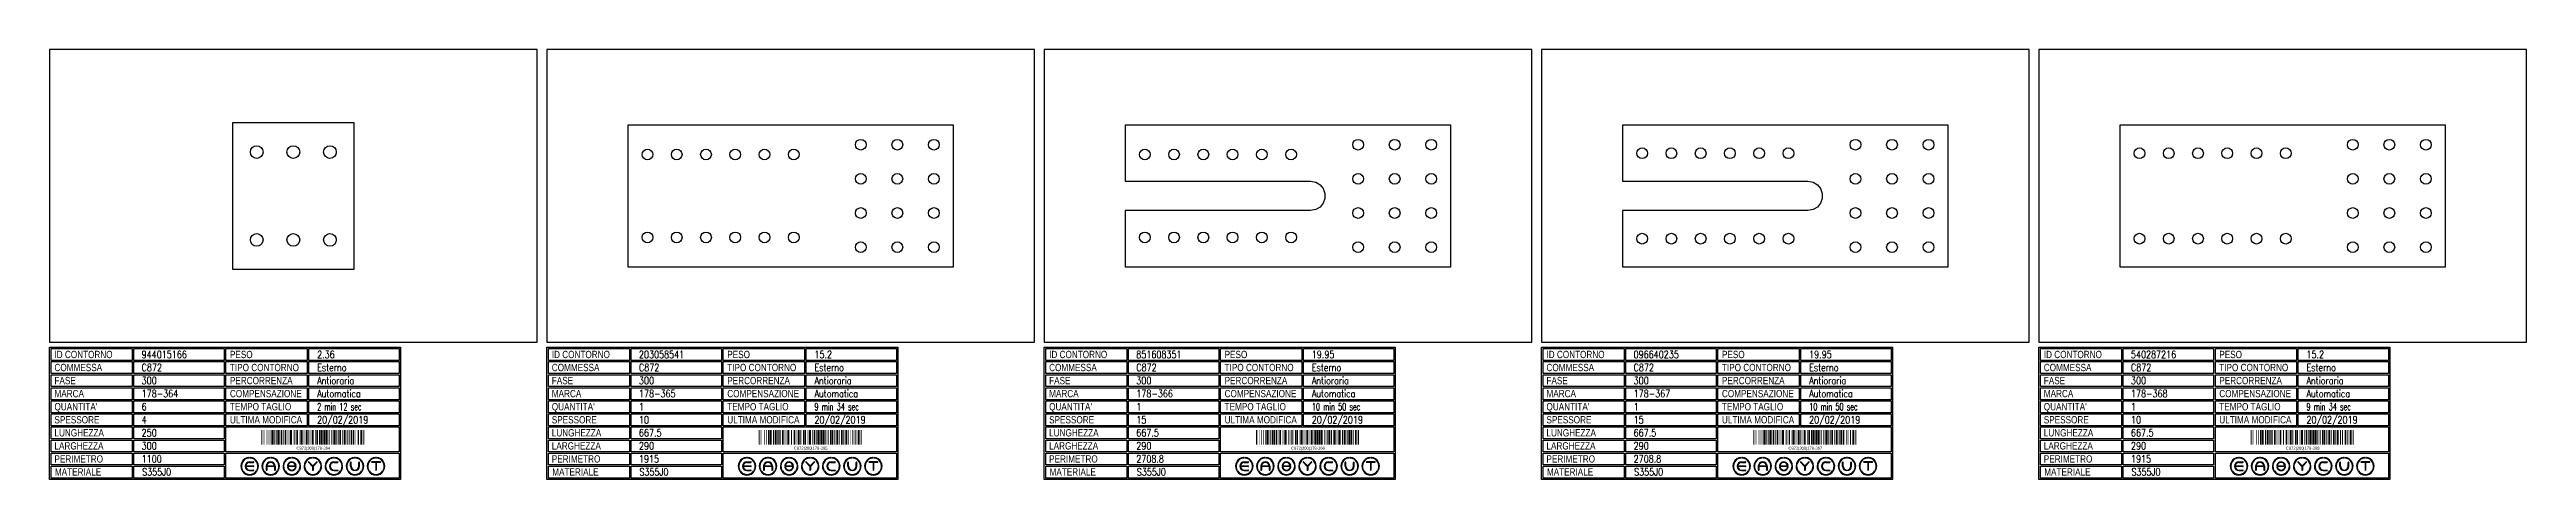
# Model space of a CAD drawing. Header units: millimetres. Extents: x 10000 to 55964, y 10000 to 31380.
# Drawn here: x 15100 to 20180, y 12321 to 13202 of the extents above; entities that cross this region are included whole.
import ezdxf
from ezdxf.enums import TextEntityAlignment as Align

# ---------------------------------------------------------------- set-up
doc = ezdxf.new("R2010")
doc.units = ezdxf.units.MM
doc.styles.add('EasyCutStyle', font='romans.shx', dxfattribs={"width": 0.8})
doc.styles.add('EasyCutStyle1', font='arial.ttf', dxfattribs={"width": 0.8})
doc.styles.get("Standard").update_dxf_attribs({"font": 'arial.ttf'})

# ---------------------------------------------------------------- blocks, each defined once
blk = doc.blocks.new('BlockShape01')
at = {"color": 253}
blk.add_lwpolyline([(0, 0), (720, 0), (720, -271), (0, -271)], close=True, dxfattribs=at)
at = {"color": 2}
for points in [[(3, -2.9), (169.3, -2.9), (169.3, -27.3), (3, -27.3)], [(3, -2.9), (169.3, -2.9), (169.3, -27.3), (3, -27.3)], [(3, -29.6), (169.3, -29.6), (169.3, -54), (3, -54)], [(361.9, -2.9), (528.3, -2.9), (528.3, -27.3), (361.9, -27.3)], [(361.9, -29.6), (528.3, -29.6), (528.3, -54), (361.9, -54)], [(3, -56.4), (169.3, -56.4), (169.3, -80.8), (3, -80.8)], [(3, -83.1), (169.3, -83.1), (169.3, -107.6), (3, -107.6)], [(361.9, -56.4), (528.3, -56.4), (528.3, -80.8), (361.9, -80.8)], [(361.9, -83.1), (528.3, -83.1), (528.3, -107.6), (361.9, -107.6)], [(3, -109.9), (169.3, -109.9), (169.3, -134.3), (3, -134.3)], [(3, -136.7), (169.3, -136.7), (169.3, -161.1), (3, -161.1)], [(361.9, -109.9), (528.3, -109.9), (528.3, -134.3), (361.9, -134.3)], [(361.9, -136.7), (528.3, -136.7), (528.3, -161.1), (361.9, -161.1)], [(3, -163.4), (169.3, -163.4), (169.3, -187.9), (3, -187.9)], [(3, -190.2), (169.3, -190.2), (169.3, -214.6), (3, -214.6)], [(3, -217), (169.3, -217), (169.3, -241.4), (3, -241.4)], [(3, -243.7), (169.3, -243.7), (169.3, -268.1), (3, -268.1)]]:
    blk.add_lwpolyline(points, close=True, dxfattribs=at)
at = {"color": 1}
for points in [[(172.7, -2.9), (358.1, -2.9), (358.1, -27.3), (172.7, -27.3)], [(172.7, -29.6), (358.1, -29.6), (358.1, -54), (172.7, -54)], [(531.6, -2.9), (717, -2.9), (717, -27.3), (531.6, -27.3)], [(531.6, -29.6), (717, -29.6), (717, -54), (531.6, -54)], [(172.7, -56.4), (358.1, -56.4), (358.1, -80.8), (172.7, -80.8)], [(172.7, -83.1), (358.1, -83.1), (358.1, -107.6), (172.7, -107.6)], [(531.6, -56.4), (717, -56.4), (717, -80.8), (531.6, -80.8)], [(531.6, -83.1), (717, -83.1), (717, -107.6), (531.6, -107.6)], [(172.7, -109.9), (358.1, -109.9), (358.1, -134.3), (172.7, -134.3)], [(172.7, -136.7), (358.1, -136.7), (358.1, -161.1), (172.7, -161.1)], [(531.6, -109.9), (717, -109.9), (717, -134.3), (531.6, -134.3)], [(531.6, -136.7), (717, -136.7), (717, -161.1), (531.6, -161.1)], [(172.7, -163.4), (358.1, -163.4), (358.1, -187.9), (172.7, -187.9)], [(172.7, -190.2), (358.1, -190.2), (358.1, -214.6), (172.7, -214.6)], [(361.9, -163.4), (717, -163.4), (717, -214.6), (361.9, -214.6)], [(172.7, -217), (358.1, -217), (358.1, -241.4), (172.7, -241.4)], [(172.7, -243.7), (358.1, -243.7), (358.1, -268.1), (172.7, -268.1)], [(361.9, -217), (717, -217), (717, -268.1), (361.9, -268.1)]]:
    blk.add_lwpolyline(points, close=True, dxfattribs=at)
at = {"color": 161, "style": 'EasyCutStyle1', "width": 0.8}
for s, p in [('COMMESSA', (10.1, -49.1)), ('ID CONTORNO', (10.1, -22.4)), ('TIPO CONTORNO', (370, -49.1)), ('PESO', (370, -22.4)), ('FASE', (10.1, -75.9)), ('MARCA', (10.1, -102.6)), ('COMPENSAZIONE', (370, -102.6)), ('PERCORRENZA', (370, -75.9)), ("QUANTITA'", (10.1, -129.4)), ('SPESSORE', (10.1, -156.2)), ('TEMPO TAGLIO', (370, -129.4)), ('ULTIMA MODIFICA', (370, -156.2)), ('LUNGHEZZA', (10.1, -182.9)), ('LARGHEZZA', (10.1, -209.7)), ('PERIMETRO', (10.1, -236.5)), ('MATERIALE', (11, -263.2))]:
    blk.add_text(s, height=15, dxfattribs=at).set_placement(p)
at = {"style": 'EasyCutStyle'}
for tag, p, width in [('ORDERSHAPE', (188.9, -49.1), 0.8), ('IDSHAPE', (188.9, -22.4), 0.8), ('TYPESHAPE', (548.8, -49.1), 0.8), ('WEIGTHSHAPE', (548.8, -22.4), 0.8), ('PHASESHAPE', (188.9, -75.9), 0.8), ('MKSHAPE', (188.9, -102.6), 0.8), ('JOUSHAPE', (548.8, -75.9), 0.8), ('COMPSHAPE', (548.8, -102.6), 0.8), ('TKSHAPE', (188.9, -156.2), 0.8), ('QTASHAPE', (188.9, -129.4), 0.8), ('TIMECUTSHAPE', (548.8, -129.4), 0.65), ('LASTMODIFYSHAPE', (548.8, -156.2), 0.8), ('LENGTHSHAPE', (188.9, -182.9), 0.8), ('HEIGHTSHAPE', (188.9, -209.7), 0.8), ('PERIMETERSHAPE', (188.9, -236.5), 0.8), ('MATSHAPE', (189.8, -263.2), 0.8)]:
    blk.add_attdef(tag, p, '', height=15, dxfattribs=dict(at, width=width))
blk = doc.blocks.new('Logo')
for color, points in [(140, [(-144.9, -7.2, -1), (-145.9, -7.6, -0.520567), (-131.2, 17.9, -1), (-131.1, 16.9, 0.520567)]), (256, [(-121.7, 0.5), (-137.5, 0.5, -0.394366), (-129.6, 7.9), (-121.7, 7.9, 1), (-121.7, 9), (-129.6, 9, 1), (-129.6, -9), (-121.7, -9, 1), (-121.7, -7.9), (-129.6, -7.9, -0.394366), (-137.5, -0.5), (-121.7, -0.5, 1)]), (140, [(-114.3, -7.2, 1), (-113.3, -7.6, 0.520567), (-128, 17.9, 0.916853), (-128.2, 16.9, 0.043377), (-128.1, 16.9, -0.520567)]), (140, [(-101.7, -7.2, -1), (-102.7, -7.6, -0.520567), (-88, 17.9, -1), (-87.9, 16.9, 0.520567)]), (140, [(-71.1, -7.2, 1), (-70.1, -7.6, 0.520567), (-84.8, 17.9, 1), (-84.9, 16.9, -0.520567)]), (140, [(-58.5, -7.2, -1), (-59.5, -7.6, -0.520567), (-44.8, 17.9, -1), (-44.7, 16.9, 0.520567)]), (256, [(-36.6, -0.5, -0.486114), (-35.5, -1.9, -0.776377), (-50.9, -2, 1), (-51.9, -2.3, 0.776377), (-34.5, -2.1, 0.486114), (-36.6, 0.5), (-49.8, 0.5, -0.486114), (-50.9, 1.9, -0.776377), (-35.5, 2, 1), (-34.5, 2.3, 0.776377), (-51.9, 2.1, 0.486114), (-49.8, -0.5)]), (140, [(-27.9, -7.2, 1), (-26.9, -7.6, 0.520567), (-41.6, 17.9, 1), (-41.7, 16.9, -0.520567)]), (140, [(-15.3, -7.2, -1), (-16.3, -7.6, -0.520567), (-1.6, 17.9, -1), (-1.5, 16.9, 0.520567)]), (256, [(0, 0.8), (-8.1, 8.8, 1), (-8.8, 8.1), (-0.5, -0.2), (-0.5, -7.9, 1), (0.5, -7.9), (0.5, -0.2), (8.8, 8.1, 1), (8.1, 8.8)]), (140, [(15.3, -7.2, 1), (16.3, -7.6, 0.520567), (1.6, 17.9, 1), (1.5, 16.9, -0.520567)]), (140, [(27.9, -7.2, -1), (26.9, -7.6, -0.520567), (41.6, 17.9, -1), (41.7, 16.9, 0.520567)]), (256, [(43.2, -9), (51.1, -9, 1), (51.1, -7.9), (43.2, -7.9, -1), (43.2, 7.9), (51.1, 7.9, 1), (51.1, 9), (43.2, 9, 1)]), (140, [(58.5, -7.2, 1), (59.5, -7.6, 0.520567), (44.8, 17.9, 1), (44.7, 16.9, -0.520567)]), (140, [(71.1, -7.2, -1), (70.1, -7.6, -0.520567), (84.8, 17.9, -1), (84.9, 16.9, 0.520567)]), (256, [(78.5, 0), (78.5, 7.9, 1), (77.4, 7.9), (77.4, 0, 1), (95.4, 0), (95.4, 7.9, 1), (94.3, 7.9), (94.3, 0, -1)]), (140, [(101.7, -7.2, 1), (102.7, -7.6, 0.520567), (88, 17.9, 1), (87.9, 16.9, -0.520567)]), (140, [(114.3, -7.2, -1), (113.3, -7.6, -0.520567), (128, 17.9, -1), (128.1, 16.9, 0.520567)]), (256, [(121.1, 9, 1), (121.1, 7.9), (129.1, 7.9), (129.1, -7.9, 1), (130.1, -7.9), (130.1, 7.9), (138.1, 7.9, 1), (138.1, 9)]), (140, [(144.9, -7.2, 1), (145.9, -7.6, 0.520567), (131.2, 17.9, 1), (131.1, 16.9, -0.520567)]), (140, [(-114.9, -10.3, 1), (-115.7, -9.7, -0.520567), (-143.5, -9.7, 1), (-144.3, -10.3, 0.520567)]), (140, [(-71.7, -10.3, 1), (-72.5, -9.7, -0.520567), (-100.3, -9.7, 1), (-101.1, -10.3, 0.520567)]), (140, [(-28.5, -10.3, 1), (-29.3, -9.7, -0.520567), (-57.1, -9.7, 1), (-57.9, -10.3, 0.520567)]), (140, [(14.7, -10.3, 1), (13.9, -9.7, -0.520567), (-13.9, -9.7, 1), (-14.7, -10.3, 0.520567)]), (140, [(57.9, -10.3, 1), (57.1, -9.7, -0.520567), (29.3, -9.7, 1), (28.5, -10.3, 0.520567)]), (140, [(101.1, -10.3, 1), (100.3, -9.7, -0.520567), (72.5, -9.7, 1), (71.7, -10.3, 0.520567)]), (140, [(144.3, -10.3, 1), (143.5, -9.7, -0.520567), (115.7, -9.7, 1), (114.9, -10.3, 0.520567)])]:
    blk.add_hatch(color=color).paths.add_polyline_path(points)
h = blk.add_hatch(color=256)
h.paths.add_polyline_path([(-78.5, -0.5), (-78.5, -7.9, 1), (-77.4, -7.9), (-77.4, 0, 1), (-95.4, 0), (-95.4, -7.9, 1), (-94.3, -7.9), (-94.3, -0.5)])
h.paths.add_polyline_path([(-94.3, 0.5, -0.933992), (-78.5, 0.5)], flags=16)
for p, q in [((-121.7, 0.5), (-137.5, 0.5)), ((-129.6, 9), (-121.7, 9)), ((-129.6, 7.9), (-121.7, 7.9)), ((-95.4, 0), (-95.4, -7.9)), ((-78.5, 0.5), (-94.3, 0.5)), ((-77.4, 0), (-77.4, -7.9)), ((-36.6, 0.5), (-49.8, 0.5)), ((-0.5, -0.2), (-8.8, 8.1)), ((0, 0.8), (-8.1, 8.8)), ((0, 0.8), (8.1, 8.8)), ((0.5, -0.2), (8.8, 8.1)), ((43.2, 9), (51.1, 9)), ((43.2, 7.9), (51.1, 7.9)), ((77.4, 0), (77.4, 7.9)), ((78.5, 0), (78.5, 7.9)), ((94.3, 0), (94.3, 7.9)), ((95.4, 0), (95.4, 7.9)), ((138.1, 9), (121.1, 9)), ((129.1, 7.9), (121.1, 7.9)), ((129.1, 7.9), (129.1, -7.9)), ((130.1, 7.9), (130.1, -7.9)), ((138.1, 7.9), (130.1, 7.9)), ((-121.7, -0.5), (-137.5, -0.5)), ((-129.6, -7.9), (-121.7, -7.9)), ((-129.6, -9), (-121.7, -9)), ((-94.3, -0.5), (-94.3, -7.9)), ((-78.5, -0.5), (-94.3, -0.5)), ((-78.5, -0.5), (-78.5, -7.9)), ((-36.6, -0.5), (-49.8, -0.5)), ((-0.5, -0.2), (-0.5, -7.9)), ((0.5, -0.2), (0.5, -7.9)), ((43.2, -7.9), (51.1, -7.9)), ((43.2, -9), (51.1, -9))]:
    blk.add_line(p, q)
at = {"color": 140}
for centre, radius, start, end in [((-129.6, 0), 18, 95, 205), ((-129.6, 0), 16.9, 95, 205), ((-131.1, 17.4), 0.54, 275, 95), ((-128.1, 17.4), 0.54, 85, 265), ((-129.6, 0), 16.9, 335, 85), ((-129.6, 0), 18, 335, 85), ((-86.4, 0), 18, 95, 205), ((-86.4, 0), 16.9, 95, 205), ((-87.9, 17.4), 0.54, 275, 95), ((-84.9, 17.4), 0.54, 85, 265), ((-86.4, 0), 16.9, 335, 85), ((-86.4, 0), 18, 335, 85), ((-43.2, 0), 18, 95, 205), ((-43.2, 0), 16.9, 95, 205), ((-44.7, 17.4), 0.54, 275, 95), ((-41.7, 17.4), 0.54, 85, 265), ((-43.2, 0), 16.9, 335, 85), ((-43.2, 0), 18, 335, 85), ((0, 0), 18, 95, 205), ((0, 0), 16.9, 95, 205), ((-1.5, 17.4), 0.54, 275, 95), ((1.5, 17.4), 0.54, 85, 265), ((0, 0), 16.9, 335, 85), ((0, 0), 18, 335, 85), ((43.2, 0), 18, 95, 205), ((43.2, 0), 16.9, 95, 205), ((41.7, 17.4), 0.54, 275, 95), ((44.7, 17.4), 0.54, 85, 265), ((43.2, 0), 16.9, 335, 85), ((43.2, 0), 18, 335, 85), ((86.4, 0), 18, 95, 205), ((86.4, 0), 16.9, 95, 205), ((84.9, 17.4), 0.54, 275, 95), ((87.9, 17.4), 0.54, 85, 265), ((86.4, 0), 16.9, 335, 85), ((86.4, 0), 18, 335, 85), ((129.6, 0), 18, 95, 205), ((129.6, 0), 16.9, 95, 205), ((128.1, 17.4), 0.54, 275, 95), ((131.1, 17.4), 0.54, 85, 265), ((129.6, 0), 16.9, 335, 85), ((129.6, 0), 18, 335, 85), ((-145.4, -7.4), 0.54, 205, 25), ((-143.9, -10), 0.54, 35, 215), ((-129.6, 0), 18, 215, 325), ((-129.6, 0), 16.9, 215, 325), ((-115.3, -10), 0.54, 325, 145), ((-113.8, -7.4), 0.54, 155, 335), ((-102.2, -7.4), 0.54, 205, 25), ((-100.7, -10), 0.54, 35, 215), ((-86.4, 0), 18, 215, 325), ((-86.4, 0), 16.9, 215, 325), ((-72.1, -10), 0.54, 325, 145), ((-70.6, -7.4), 0.54, 155, 335), ((-59, -7.4), 0.54, 205, 25), ((-57.5, -10), 0.54, 35, 215), ((-43.2, 0), 18, 215, 325), ((-43.2, 0), 16.9, 215, 325), ((-28.9, -10), 0.54, 325, 145), ((-27.4, -7.4), 0.54, 155, 335), ((-15.8, -7.4), 0.54, 205, 25), ((-14.3, -10), 0.54, 35, 215), ((0, 0), 18, 215, 325), ((0, 0), 16.9, 215, 325), ((14.3, -10), 0.54, 325, 145), ((15.8, -7.4), 0.54, 155, 335), ((27.4, -7.4), 0.54, 205, 25), ((28.9, -10), 0.54, 35, 215), ((43.2, 0), 18, 215, 325), ((43.2, 0), 16.9, 215, 325), ((57.5, -10), 0.54, 325, 145), ((59, -7.4), 0.54, 155, 335), ((70.6, -7.4), 0.54, 205, 25), ((72.1, -10), 0.54, 35, 215), ((86.4, 0), 18, 215, 325), ((86.4, 0), 16.9, 215, 325), ((100.7, -10), 0.54, 325, 145), ((102.2, -7.4), 0.54, 155, 335), ((113.8, -7.4), 0.54, 205, 25), ((115.3, -10), 0.54, 35, 215), ((129.6, 0), 18, 215, 325), ((129.6, 0), 16.9, 215, 325), ((143.9, -10), 0.54, 325, 145), ((145.4, -7.4), 0.54, 155, 335)]:
    blk.add_arc(centre, radius, start, end, dxfattribs=at)
for centre, radius, start, end in [((-129.6, 0), 9, 90, 270), ((-129.6, 0), 7.92, 90, 176.0904), ((-121.7, 8.5), 0.54, 270, 90), ((-121.7, 0), 0.54, 270, 90), ((-86.4, 0), 9, 0, 180), ((-86.4, 0), 7.92, 3.9096, 176.0904), ((-49.8, 1.6), 2.16, 166.2998, 270), ((-43.2, 0), 9, 15, 166.2998), ((-43.2, 0), 7.92, 15, 166.2998), ((-49.8, 1.6), 1.08, 166.2998, 270), ((-36.6, -1.6), 2.16, 346.2998, 90), ((-35, 2.2), 0.54, 195, 15), ((-8.5, 8.5), 0.54, 45, 225), ((8.5, 8.5), 0.54, 315, 135), ((43.2, 0), 9, 90, 270), ((43.2, 0), 7.92, 90, 270), ((51.1, 8.5), 0.54, 270, 90), ((77.9, 7.9), 0.54, 0, 180), ((86.4, 0), 9, 180, 0), ((86.4, 0), 7.92, 180, 0), ((94.9, 7.9), 0.54, 0, 180), ((121.1, 8.5), 0.54, 90, 270), ((138.1, 8.5), 0.54, 270, 90), ((-129.6, 0), 7.92, 183.9096, 270), ((-121.7, -8.5), 0.54, 270, 90), ((-94.9, -7.9), 0.54, 180, 0), ((-77.9, -7.9), 0.54, 180, 0), ((-51.4, -2.2), 0.54, 15, 195), ((-43.2, 0), 9, 195, 346.2998), ((-43.2, 0), 7.92, 195, 346.2998), ((-36.6, -1.6), 1.08, 346.2998, 90), ((0, -7.9), 0.54, 180, 0), ((51.1, -8.5), 0.54, 270, 90), ((129.6, -7.9), 0.54, 180, 0)]:
    blk.add_arc(centre, radius, start, end)
blk = doc.blocks.new('944015166_128', base_point=(165, -370))
at = {"linetype": 'Continuous'}
for points, const_width in [([(166, -370), (166, -340)], 2), ([(168.5, -370), (168.5, -340)], 1), ([(171.5, -370), (171.5, -340)], 1), ([(176.5, -370), (176.5, -340)], 1), ([(180.5, -370), (180.5, -340)], 1), ([(185, -370), (185, -340)], 2), ([(188.5, -370), (188.5, -340)], 3), ([(191.5, -370), (191.5, -340)], 1), ([(195, -370), (195, -340)], 2), ([(199.5, -370), (199.5, -340)], 3), ([(203, -370), (203, -340)], 2), ([(206.5, -370), (206.5, -340)], 3), ([(210, -370), (210, -340)], 2), ([(214.5, -370), (214.5, -340)], 3), ([(218.5, -370), (218.5, -340)], 1), ([(220.5, -370), (220.5, -340)], 1), ([(222.5, -370), (222.5, -340)], 1), ([(226, -370), (226, -340)], 4), ([(232, -370), (232, -340)], 2), ([(235.5, -370), (235.5, -340)], 1), ([(238.5, -370), (238.5, -340)], 3), ([(242.5, -370), (242.5, -340)], 1), ([(246.5, -370), (246.5, -340)], 3), ([(250, -370), (250, -340)], 2), ([(253.5, -370), (253.5, -340)], 1), ([(257.5, -370), (257.5, -340)], 3), ([(261, -370), (261, -340)], 2), ([(264.5, -370), (264.5, -340)], 1), ([(266.5, -370), (266.5, -340)], 1), ([(270, -370), (270, -340)], 4), ([(275.5, -370), (275.5, -340)], 1), ([(279.5, -370), (279.5, -340)], 3), ([(284, -370), (284, -340)], 2), ([(287.5, -370), (287.5, -340)], 3), ([(291, -370), (291, -340)], 2), ([(294.5, -370), (294.5, -340)], 3), ([(298.5, -370), (298.5, -340)], 3), ([(301.5, -370), (301.5, -340)], 1), ([(305, -370), (305, -340)], 2), ([(308.5, -370), (308.5, -340)], 1), ([(312, -370), (312, -340)], 2), ([(315.5, -370), (315.5, -340)], 3), ([(320, -370), (320, -340)], 2), ([(323.5, -370), (323.5, -340)], 1), ([(326.5, -370), (326.5, -340)], 3), ([(331, -370), (331, -340)], 2), ([(335.5, -370), (335.5, -340)], 3), ([(338.5, -370), (338.5, -340)], 1), ([(342, -370), (342, -340)], 2), ([(345.5, -370), (345.5, -340)], 1), ([(349.5, -370), (349.5, -340)], 3), ([(353.5, -370), (353.5, -340)], 3), ([(357, -370), (357, -340)], 2), ([(361.5, -370), (361.5, -340)], 1), ([(364, -370), (364, -340)], 2), ([(369.5, -370), (369.5, -340)], 3), ([(372.5, -370), (372.5, -340)], 1), ([(375, -370), (375, -340)], 2)]:
    blk.add_lwpolyline(points, dxfattribs=dict(at, const_width=const_width))
blk.add_text('C872|300|178-364', height=6).set_placement((271.5, -380.5), align=Align.CENTER)
blk = doc.blocks.new('203058541_128', base_point=(373.75, -375))
at = {"linetype": 'Continuous'}
for points, const_width in [([(374.75, -375), (374.75, -345)], 2), ([(377.25, -375), (377.25, -345)], 1), ([(380.25, -375), (380.25, -345)], 1), ([(385.25, -375), (385.25, -345)], 1), ([(389.25, -375), (389.25, -345)], 1), ([(393.75, -375), (393.75, -345)], 2), ([(397.25, -375), (397.25, -345)], 3), ([(400.25, -375), (400.25, -345)], 1), ([(403.75, -375), (403.75, -345)], 2), ([(408.25, -375), (408.25, -345)], 3), ([(411.75, -375), (411.75, -345)], 2), ([(415.25, -375), (415.25, -345)], 3), ([(418.75, -375), (418.75, -345)], 2), ([(423.25, -375), (423.25, -345)], 3), ([(427.25, -375), (427.25, -345)], 1), ([(429.25, -375), (429.25, -345)], 1), ([(431.25, -375), (431.25, -345)], 1), ([(434.75, -375), (434.75, -345)], 4), ([(440.75, -375), (440.75, -345)], 2), ([(444.25, -375), (444.25, -345)], 1), ([(447.25, -375), (447.25, -345)], 3), ([(451.25, -375), (451.25, -345)], 1), ([(455.25, -375), (455.25, -345)], 3), ([(458.75, -375), (458.75, -345)], 2), ([(462.25, -375), (462.25, -345)], 1), ([(466.25, -375), (466.25, -345)], 3), ([(469.75, -375), (469.75, -345)], 2), ([(473.25, -375), (473.25, -345)], 1), ([(475.25, -375), (475.25, -345)], 1), ([(478.75, -375), (478.75, -345)], 4), ([(484.25, -375), (484.25, -345)], 1), ([(488.25, -375), (488.25, -345)], 3), ([(492.75, -375), (492.75, -345)], 2), ([(496.25, -375), (496.25, -345)], 3), ([(499.75, -375), (499.75, -345)], 2), ([(503.25, -375), (503.25, -345)], 3), ([(507.25, -375), (507.25, -345)], 3), ([(510.25, -375), (510.25, -345)], 1), ([(513.75, -375), (513.75, -345)], 2), ([(517.25, -375), (517.25, -345)], 1), ([(520.75, -375), (520.75, -345)], 2), ([(524.25, -375), (524.25, -345)], 3), ([(528.75, -375), (528.75, -345)], 2), ([(532.25, -375), (532.25, -345)], 1), ([(535.25, -375), (535.25, -345)], 3), ([(539.75, -375), (539.75, -345)], 2), ([(544.25, -375), (544.25, -345)], 3), ([(547.25, -375), (547.25, -345)], 1), ([(550.75, -375), (550.75, -345)], 2), ([(554.25, -375), (554.25, -345)], 3), ([(558.25, -375), (558.25, -345)], 1), ([(561.25, -375), (561.25, -345)], 1), ([(566.75, -375), (566.75, -345)], 2), ([(570.25, -375), (570.25, -345)], 1), ([(572.75, -375), (572.75, -345)], 2), ([(578.25, -375), (578.25, -345)], 3), ([(581.25, -375), (581.25, -345)], 1), ([(583.75, -375), (583.75, -345)], 2)]:
    blk.add_lwpolyline(points, dxfattribs=dict(at, const_width=const_width))
blk.add_text('C872|300|178-365', height=6).set_placement((480.25, -385.5), align=Align.CENTER)
blk = doc.blocks.new('851608351_128', base_point=(373.75, -375))
at = {"linetype": 'Continuous'}
for points, const_width in [([(374.75, -375), (374.75, -345)], 2), ([(377.25, -375), (377.25, -345)], 1), ([(380.25, -375), (380.25, -345)], 1), ([(385.25, -375), (385.25, -345)], 1), ([(389.25, -375), (389.25, -345)], 1), ([(393.75, -375), (393.75, -345)], 2), ([(397.25, -375), (397.25, -345)], 3), ([(400.25, -375), (400.25, -345)], 1), ([(403.75, -375), (403.75, -345)], 2), ([(408.25, -375), (408.25, -345)], 3), ([(411.75, -375), (411.75, -345)], 2), ([(415.25, -375), (415.25, -345)], 3), ([(418.75, -375), (418.75, -345)], 2), ([(423.25, -375), (423.25, -345)], 3), ([(427.25, -375), (427.25, -345)], 1), ([(429.25, -375), (429.25, -345)], 1), ([(431.25, -375), (431.25, -345)], 1), ([(434.75, -375), (434.75, -345)], 4), ([(440.75, -375), (440.75, -345)], 2), ([(444.25, -375), (444.25, -345)], 1), ([(447.25, -375), (447.25, -345)], 3), ([(451.25, -375), (451.25, -345)], 1), ([(455.25, -375), (455.25, -345)], 3), ([(458.75, -375), (458.75, -345)], 2), ([(462.25, -375), (462.25, -345)], 1), ([(466.25, -375), (466.25, -345)], 3), ([(469.75, -375), (469.75, -345)], 2), ([(473.25, -375), (473.25, -345)], 1), ([(475.25, -375), (475.25, -345)], 1), ([(478.75, -375), (478.75, -345)], 4), ([(484.25, -375), (484.25, -345)], 1), ([(488.25, -375), (488.25, -345)], 3), ([(492.75, -375), (492.75, -345)], 2), ([(496.25, -375), (496.25, -345)], 3), ([(499.75, -375), (499.75, -345)], 2), ([(503.25, -375), (503.25, -345)], 3), ([(507.25, -375), (507.25, -345)], 3), ([(510.25, -375), (510.25, -345)], 1), ([(513.75, -375), (513.75, -345)], 2), ([(517.25, -375), (517.25, -345)], 1), ([(520.75, -375), (520.75, -345)], 2), ([(524.25, -375), (524.25, -345)], 3), ([(528.75, -375), (528.75, -345)], 2), ([(532.25, -375), (532.25, -345)], 1), ([(535.25, -375), (535.25, -345)], 3), ([(539.75, -375), (539.75, -345)], 2), ([(544.25, -375), (544.25, -345)], 3), ([(547.25, -375), (547.25, -345)], 1), ([(550.75, -375), (550.75, -345)], 2), ([(555.25, -375), (555.25, -345)], 3), ([(558.25, -375), (558.25, -345)], 1), ([(561.75, -375), (561.75, -345)], 2), ([(565.75, -375), (565.75, -345)], 4), ([(569.75, -375), (569.75, -345)], 2), ([(572.75, -375), (572.75, -345)], 2), ([(578.25, -375), (578.25, -345)], 3), ([(581.25, -375), (581.25, -345)], 1), ([(583.75, -375), (583.75, -345)], 2)]:
    blk.add_lwpolyline(points, dxfattribs=dict(at, const_width=const_width))
blk.add_text('C872|300|178-366', height=6).set_placement((480.25, -385.5), align=Align.CENTER)
blk = doc.blocks.new('096640235_128', base_point=(373.75, -375))
at = {"linetype": 'Continuous'}
for points, const_width in [([(374.75, -375), (374.75, -345)], 2), ([(377.25, -375), (377.25, -345)], 1), ([(380.25, -375), (380.25, -345)], 1), ([(385.25, -375), (385.25, -345)], 1), ([(389.25, -375), (389.25, -345)], 1), ([(393.75, -375), (393.75, -345)], 2), ([(397.25, -375), (397.25, -345)], 3), ([(400.25, -375), (400.25, -345)], 1), ([(403.75, -375), (403.75, -345)], 2), ([(408.25, -375), (408.25, -345)], 3), ([(411.75, -375), (411.75, -345)], 2), ([(415.25, -375), (415.25, -345)], 3), ([(418.75, -375), (418.75, -345)], 2), ([(423.25, -375), (423.25, -345)], 3), ([(427.25, -375), (427.25, -345)], 1), ([(429.25, -375), (429.25, -345)], 1), ([(431.25, -375), (431.25, -345)], 1), ([(434.75, -375), (434.75, -345)], 4), ([(440.75, -375), (440.75, -345)], 2), ([(444.25, -375), (444.25, -345)], 1), ([(447.25, -375), (447.25, -345)], 3), ([(451.25, -375), (451.25, -345)], 1), ([(455.25, -375), (455.25, -345)], 3), ([(458.75, -375), (458.75, -345)], 2), ([(462.25, -375), (462.25, -345)], 1), ([(466.25, -375), (466.25, -345)], 3), ([(469.75, -375), (469.75, -345)], 2), ([(473.25, -375), (473.25, -345)], 1), ([(475.25, -375), (475.25, -345)], 1), ([(478.75, -375), (478.75, -345)], 4), ([(484.25, -375), (484.25, -345)], 1), ([(488.25, -375), (488.25, -345)], 3), ([(492.75, -375), (492.75, -345)], 2), ([(496.25, -375), (496.25, -345)], 3), ([(499.75, -375), (499.75, -345)], 2), ([(503.25, -375), (503.25, -345)], 3), ([(507.25, -375), (507.25, -345)], 3), ([(510.25, -375), (510.25, -345)], 1), ([(513.75, -375), (513.75, -345)], 2), ([(517.25, -375), (517.25, -345)], 1), ([(520.75, -375), (520.75, -345)], 2), ([(524.25, -375), (524.25, -345)], 3), ([(528.75, -375), (528.75, -345)], 2), ([(532.25, -375), (532.25, -345)], 1), ([(535.25, -375), (535.25, -345)], 3), ([(539.75, -375), (539.75, -345)], 2), ([(544.25, -375), (544.25, -345)], 3), ([(547.25, -375), (547.25, -345)], 1), ([(551.25, -375), (551.25, -345)], 3), ([(554.75, -375), (554.75, -345)], 2), ([(558.25, -375), (558.25, -345)], 3), ([(561.25, -375), (561.25, -345)], 1), ([(564.25, -375), (564.25, -345)], 1), ([(567.75, -375), (567.75, -345)], 2), ([(572.75, -375), (572.75, -345)], 2), ([(578.25, -375), (578.25, -345)], 3), ([(581.25, -375), (581.25, -345)], 1), ([(583.75, -375), (583.75, -345)], 2)]:
    blk.add_lwpolyline(points, dxfattribs=dict(at, const_width=const_width))
blk.add_text('C872|300|178-367', height=6).set_placement((480.25, -385.5), align=Align.CENTER)
blk = doc.blocks.new('540287216_128', base_point=(373.75, -375))
at = {"linetype": 'Continuous'}
for points, const_width in [([(374.75, -375), (374.75, -345)], 2), ([(377.25, -375), (377.25, -345)], 1), ([(380.25, -375), (380.25, -345)], 1), ([(385.25, -375), (385.25, -345)], 1), ([(389.25, -375), (389.25, -345)], 1), ([(393.75, -375), (393.75, -345)], 2), ([(397.25, -375), (397.25, -345)], 3), ([(400.25, -375), (400.25, -345)], 1), ([(403.75, -375), (403.75, -345)], 2), ([(408.25, -375), (408.25, -345)], 3), ([(411.75, -375), (411.75, -345)], 2), ([(415.25, -375), (415.25, -345)], 3), ([(418.75, -375), (418.75, -345)], 2), ([(423.25, -375), (423.25, -345)], 3), ([(427.25, -375), (427.25, -345)], 1), ([(429.25, -375), (429.25, -345)], 1), ([(431.25, -375), (431.25, -345)], 1), ([(434.75, -375), (434.75, -345)], 4), ([(440.75, -375), (440.75, -345)], 2), ([(444.25, -375), (444.25, -345)], 1), ([(447.25, -375), (447.25, -345)], 3), ([(451.25, -375), (451.25, -345)], 1), ([(455.25, -375), (455.25, -345)], 3), ([(458.75, -375), (458.75, -345)], 2), ([(462.25, -375), (462.25, -345)], 1), ([(466.25, -375), (466.25, -345)], 3), ([(469.75, -375), (469.75, -345)], 2), ([(473.25, -375), (473.25, -345)], 1), ([(475.25, -375), (475.25, -345)], 1), ([(478.75, -375), (478.75, -345)], 4), ([(484.25, -375), (484.25, -345)], 1), ([(488.25, -375), (488.25, -345)], 3), ([(492.75, -375), (492.75, -345)], 2), ([(496.25, -375), (496.25, -345)], 3), ([(499.75, -375), (499.75, -345)], 2), ([(503.25, -375), (503.25, -345)], 3), ([(507.25, -375), (507.25, -345)], 3), ([(510.25, -375), (510.25, -345)], 1), ([(513.75, -375), (513.75, -345)], 2), ([(517.25, -375), (517.25, -345)], 1), ([(520.75, -375), (520.75, -345)], 2), ([(524.25, -375), (524.25, -345)], 3), ([(528.75, -375), (528.75, -345)], 2), ([(532.25, -375), (532.25, -345)], 1), ([(535.25, -375), (535.25, -345)], 3), ([(539.75, -375), (539.75, -345)], 2), ([(544.25, -375), (544.25, -345)], 3), ([(547.25, -375), (547.25, -345)], 1), ([(551.25, -375), (551.25, -345)], 3), ([(554.25, -375), (554.25, -345)], 1), ([(557.75, -375), (557.75, -345)], 2), ([(561.75, -375), (561.75, -345)], 2), ([(565.25, -375), (565.25, -345)], 1), ([(568.25, -375), (568.25, -345)], 3), ([(572.75, -375), (572.75, -345)], 2), ([(578.25, -375), (578.25, -345)], 3), ([(581.25, -375), (581.25, -345)], 1), ([(583.75, -375), (583.75, -345)], 2)]:
    blk.add_lwpolyline(points, dxfattribs=dict(at, const_width=const_width))
blk.add_text('C872|300|178-368', height=6).set_placement((480.25, -385.5), align=Align.CENTER)

msp = doc.modelspace()

# ---------------------------------------------------------------- linework, layer by layer
for p, q in [((16100, 13202), (15100, 13202)), ((15100, 13202), (15100, 12602)), ((16100, 12602), (16100, 13202)), ((17120, 13202), (16120, 13202)), ((16120, 13202), (16120, 12602)), ((17120, 12602), (17120, 13202)), ((18140, 13202), (17140, 13202)), ((17140, 13202), (17140, 12602)), ((18140, 12602), (18140, 13202)), ((19160, 13202), (18160, 13202)), ((18160, 13202), (18160, 12602)), ((19160, 12602), (19160, 13202)), ((20180, 13202), (19180, 13202)), ((19180, 13202), (19180, 12602)), ((20180, 12602), (20180, 13202)), ((15100, 12602), (16100, 12602)), ((16120, 12602), (17120, 12602)), ((17140, 12602), (18140, 12602)), ((18160, 12602), (19160, 12602)), ((19180, 12602), (20180, 12602))]:
    msp.add_line(p, q)
at = {"color": 2}
for points in [[(15475, 12752), (15725, 12752), (15725, 13052), (15475, 13052)], [(16286.3, 12757), (16953.8, 12757), (16953.8, 13047), (16286.3, 13047)], [(17306.3, 12757), (17973.8, 12757), (17973.8, 13047), (17306.3, 13047), (17306.3, 12932), (17686.3, 12932), (17696.8, 12930), (17705.8, 12925), (17712.3, 12917), (17715.8, 12907), (17715.8, 12897), (17712.3, 12887), (17705.8, 12879), (17696.8, 12874), (17686.3, 12872), (17306.3, 12872)], [(18326.3, 12757), (18993.8, 12757), (18993.8, 13047), (18326.3, 13047), (18326.3, 12932), (18706.3, 12932), (18716.8, 12930), (18725.8, 12925), (18732.3, 12917), (18735.8, 12907), (18735.8, 12897), (18732.3, 12887), (18725.8, 12879), (18716.8, 12874), (18706.3, 12872), (18326.3, 12872)], [(19346.3, 12757), (20013.8, 12757), (20013.8, 13047), (19346.3, 13047)]]:
    msp.add_lwpolyline(points, close=True, dxfattribs=at)
at = {"color": 4}
for centre, radius in [((15525, 12992), 13), ((15600, 12992), 13), ((15675, 12992), 13), ((16763.8, 13007), 11), ((16838.8, 13007), 11), ((16913.8, 13007), 11), ((17783.8, 13007), 11), ((17858.8, 13007), 11), ((17933.8, 13007), 11), ((18803.8, 13007), 11), ((18878.8, 13007), 11), ((18953.8, 13007), 11), ((19823.8, 13007), 11), ((19898.8, 13007), 11), ((19973.8, 13007), 11), ((16326.3, 12987), 11), ((16386.3, 12987), 11), ((16446.3, 12987), 11), ((16506.3, 12987), 11), ((16566.3, 12987), 11), ((16626.3, 12987), 11), ((17346.3, 12987), 11), ((17406.3, 12987), 11), ((17466.3, 12987), 11), ((17526.3, 12987), 11), ((17586.3, 12987), 11), ((17646.3, 12987), 11), ((18366.3, 12989.5), 11), ((18426.3, 12989.5), 11), ((18486.3, 12989.5), 11), ((18546.3, 12989.5), 11), ((18606.3, 12989.5), 11), ((18666.3, 12989.5), 11), ((19386.3, 12989.5), 11), ((19446.3, 12989.5), 11), ((19506.3, 12989.5), 11), ((19566.3, 12989.5), 11), ((19626.3, 12989.5), 11), ((19686.3, 12989.5), 11), ((16763.8, 12937), 11), ((16838.8, 12937), 11), ((16913.8, 12937), 11), ((17783.8, 12937), 11), ((17858.8, 12937), 11), ((17933.8, 12937), 11), ((18803.8, 12937), 11), ((18878.8, 12937), 11), ((18953.8, 12937), 11), ((19823.8, 12937), 11), ((19898.8, 12937), 11), ((19973.8, 12937), 11), ((16763.8, 12867), 11), ((16838.8, 12867), 11), ((16913.8, 12867), 11), ((17783.8, 12867), 11), ((17858.8, 12867), 11), ((17933.8, 12867), 11), ((18803.8, 12867), 11), ((18878.8, 12867), 11), ((18953.8, 12867), 11), ((19823.8, 12867), 11), ((19898.8, 12867), 11), ((19973.8, 12867), 11), ((15525, 12812), 13), ((15600, 12812), 13), ((15675, 12812), 13), ((16326.3, 12817), 11), ((16386.3, 12817), 11), ((16446.3, 12817), 11), ((16506.3, 12817), 11), ((16566.3, 12817), 11), ((16626.3, 12817), 11), ((16763.8, 12797), 11), ((16838.8, 12797), 11), ((16913.8, 12797), 11), ((17346.3, 12817), 11), ((17406.3, 12817), 11), ((17466.3, 12817), 11), ((17526.3, 12817), 11), ((17586.3, 12817), 11), ((17646.3, 12817), 11), ((17783.8, 12797), 11), ((17858.8, 12797), 11), ((17933.8, 12797), 11), ((18366.3, 12814.5), 11), ((18426.3, 12814.5), 11), ((18486.3, 12814.5), 11), ((18546.3, 12814.5), 11), ((18606.3, 12814.5), 11), ((18666.3, 12814.5), 11), ((18803.8, 12797), 11), ((18878.8, 12797), 11), ((18953.8, 12797), 11), ((19386.3, 12814.5), 11), ((19446.3, 12814.5), 11), ((19506.3, 12814.5), 11), ((19566.3, 12814.5), 11), ((19626.3, 12814.5), 11), ((19686.3, 12814.5), 11), ((19823.8, 12797), 11), ((19898.8, 12797), 11), ((19973.8, 12797), 11)]:
    msp.add_circle(centre, radius, dxfattribs=at)

# ---------------------------------------------------------------- block references
for p, values in [((15100, 12592), {'IDSHAPE': '944015166', 'ORDERSHAPE': 'C872', 'PHASESHAPE': '300', 'MKSHAPE': '178-364', 'TKSHAPE': '4', 'LENGTHSHAPE': '250', 'HEIGHTSHAPE': '300', 'MATSHAPE': 'S355J0', 'LASTMODIFYSHAPE': '20/02/2019', 'PERIMETERSHAPE': '1100', 'WEIGTHSHAPE': '2.36', 'TYPESHAPE': 'Esterno', 'JOUSHAPE': 'Antioraria', 'COMPSHAPE': 'Automatica', 'TIMECUTSHAPE': '2 min 12 sec', 'QTASHAPE': '6'}), ((16120, 12592), {'IDSHAPE': '203058541', 'ORDERSHAPE': 'C872', 'PHASESHAPE': '300', 'MKSHAPE': '178-365', 'TKSHAPE': '10', 'LENGTHSHAPE': '667.5', 'HEIGHTSHAPE': '290', 'MATSHAPE': 'S355J0', 'LASTMODIFYSHAPE': '20/02/2019', 'PERIMETERSHAPE': '1915', 'WEIGTHSHAPE': '15.2', 'TYPESHAPE': 'Esterno', 'JOUSHAPE': 'Antioraria', 'COMPSHAPE': 'Automatica', 'TIMECUTSHAPE': '9 min 34 sec', 'QTASHAPE': '1'}), ((17140, 12592), {'IDSHAPE': '851608351', 'ORDERSHAPE': 'C872', 'PHASESHAPE': '300', 'MKSHAPE': '178-366', 'TKSHAPE': '15', 'LENGTHSHAPE': '667.5', 'HEIGHTSHAPE': '290', 'MATSHAPE': 'S355J0', 'LASTMODIFYSHAPE': '20/02/2019', 'PERIMETERSHAPE': '2708.8', 'WEIGTHSHAPE': '19.95', 'TYPESHAPE': 'Esterno', 'JOUSHAPE': 'Antioraria', 'COMPSHAPE': 'Automatica', 'TIMECUTSHAPE': '10 min 50 sec', 'QTASHAPE': '1'}), ((18160, 12592), {'IDSHAPE': '096640235', 'ORDERSHAPE': 'C872', 'PHASESHAPE': '300', 'MKSHAPE': '178-367', 'TKSHAPE': '15', 'LENGTHSHAPE': '667.5', 'HEIGHTSHAPE': '290', 'MATSHAPE': 'S355J0', 'LASTMODIFYSHAPE': '20/02/2019', 'PERIMETERSHAPE': '2708.8', 'WEIGTHSHAPE': '19.95', 'TYPESHAPE': 'Esterno', 'JOUSHAPE': 'Antioraria', 'COMPSHAPE': 'Automatica', 'TIMECUTSHAPE': '10 min 50 sec', 'QTASHAPE': '1'}), ((19180, 12592), {'IDSHAPE': '540287216', 'ORDERSHAPE': 'C872', 'PHASESHAPE': '300', 'MKSHAPE': '178-368', 'TKSHAPE': '10', 'LENGTHSHAPE': '667.5', 'HEIGHTSHAPE': '290', 'MATSHAPE': 'S355J0', 'LASTMODIFYSHAPE': '20/02/2019', 'PERIMETERSHAPE': '1915', 'WEIGTHSHAPE': '15.2', 'TYPESHAPE': 'Esterno', 'JOUSHAPE': 'Antioraria', 'COMPSHAPE': 'Automatica', 'TIMECUTSHAPE': '9 min 34 sec', 'QTASHAPE': '1'})]:
    msp.add_blockref('BlockShape01', p).add_auto_attribs(values)
for name, p in [('944015166_128', (15534.5, 12392.5)), ('203058541_128', (16554.5, 12392.5)), ('851608351_128', (17574.5, 12392.5)), ('096640235_128', (18594.5, 12392.5)), ('540287216_128', (19614.5, 12392.5)), ('Logo', (15640, 12348)), ('Logo', (16660, 12348)), ('Logo', (17680, 12348)), ('Logo', (18700, 12348)), ('Logo', (19720, 12348))]:
    msp.add_blockref(name, p)

doc.saveas('drawing.dxf')
